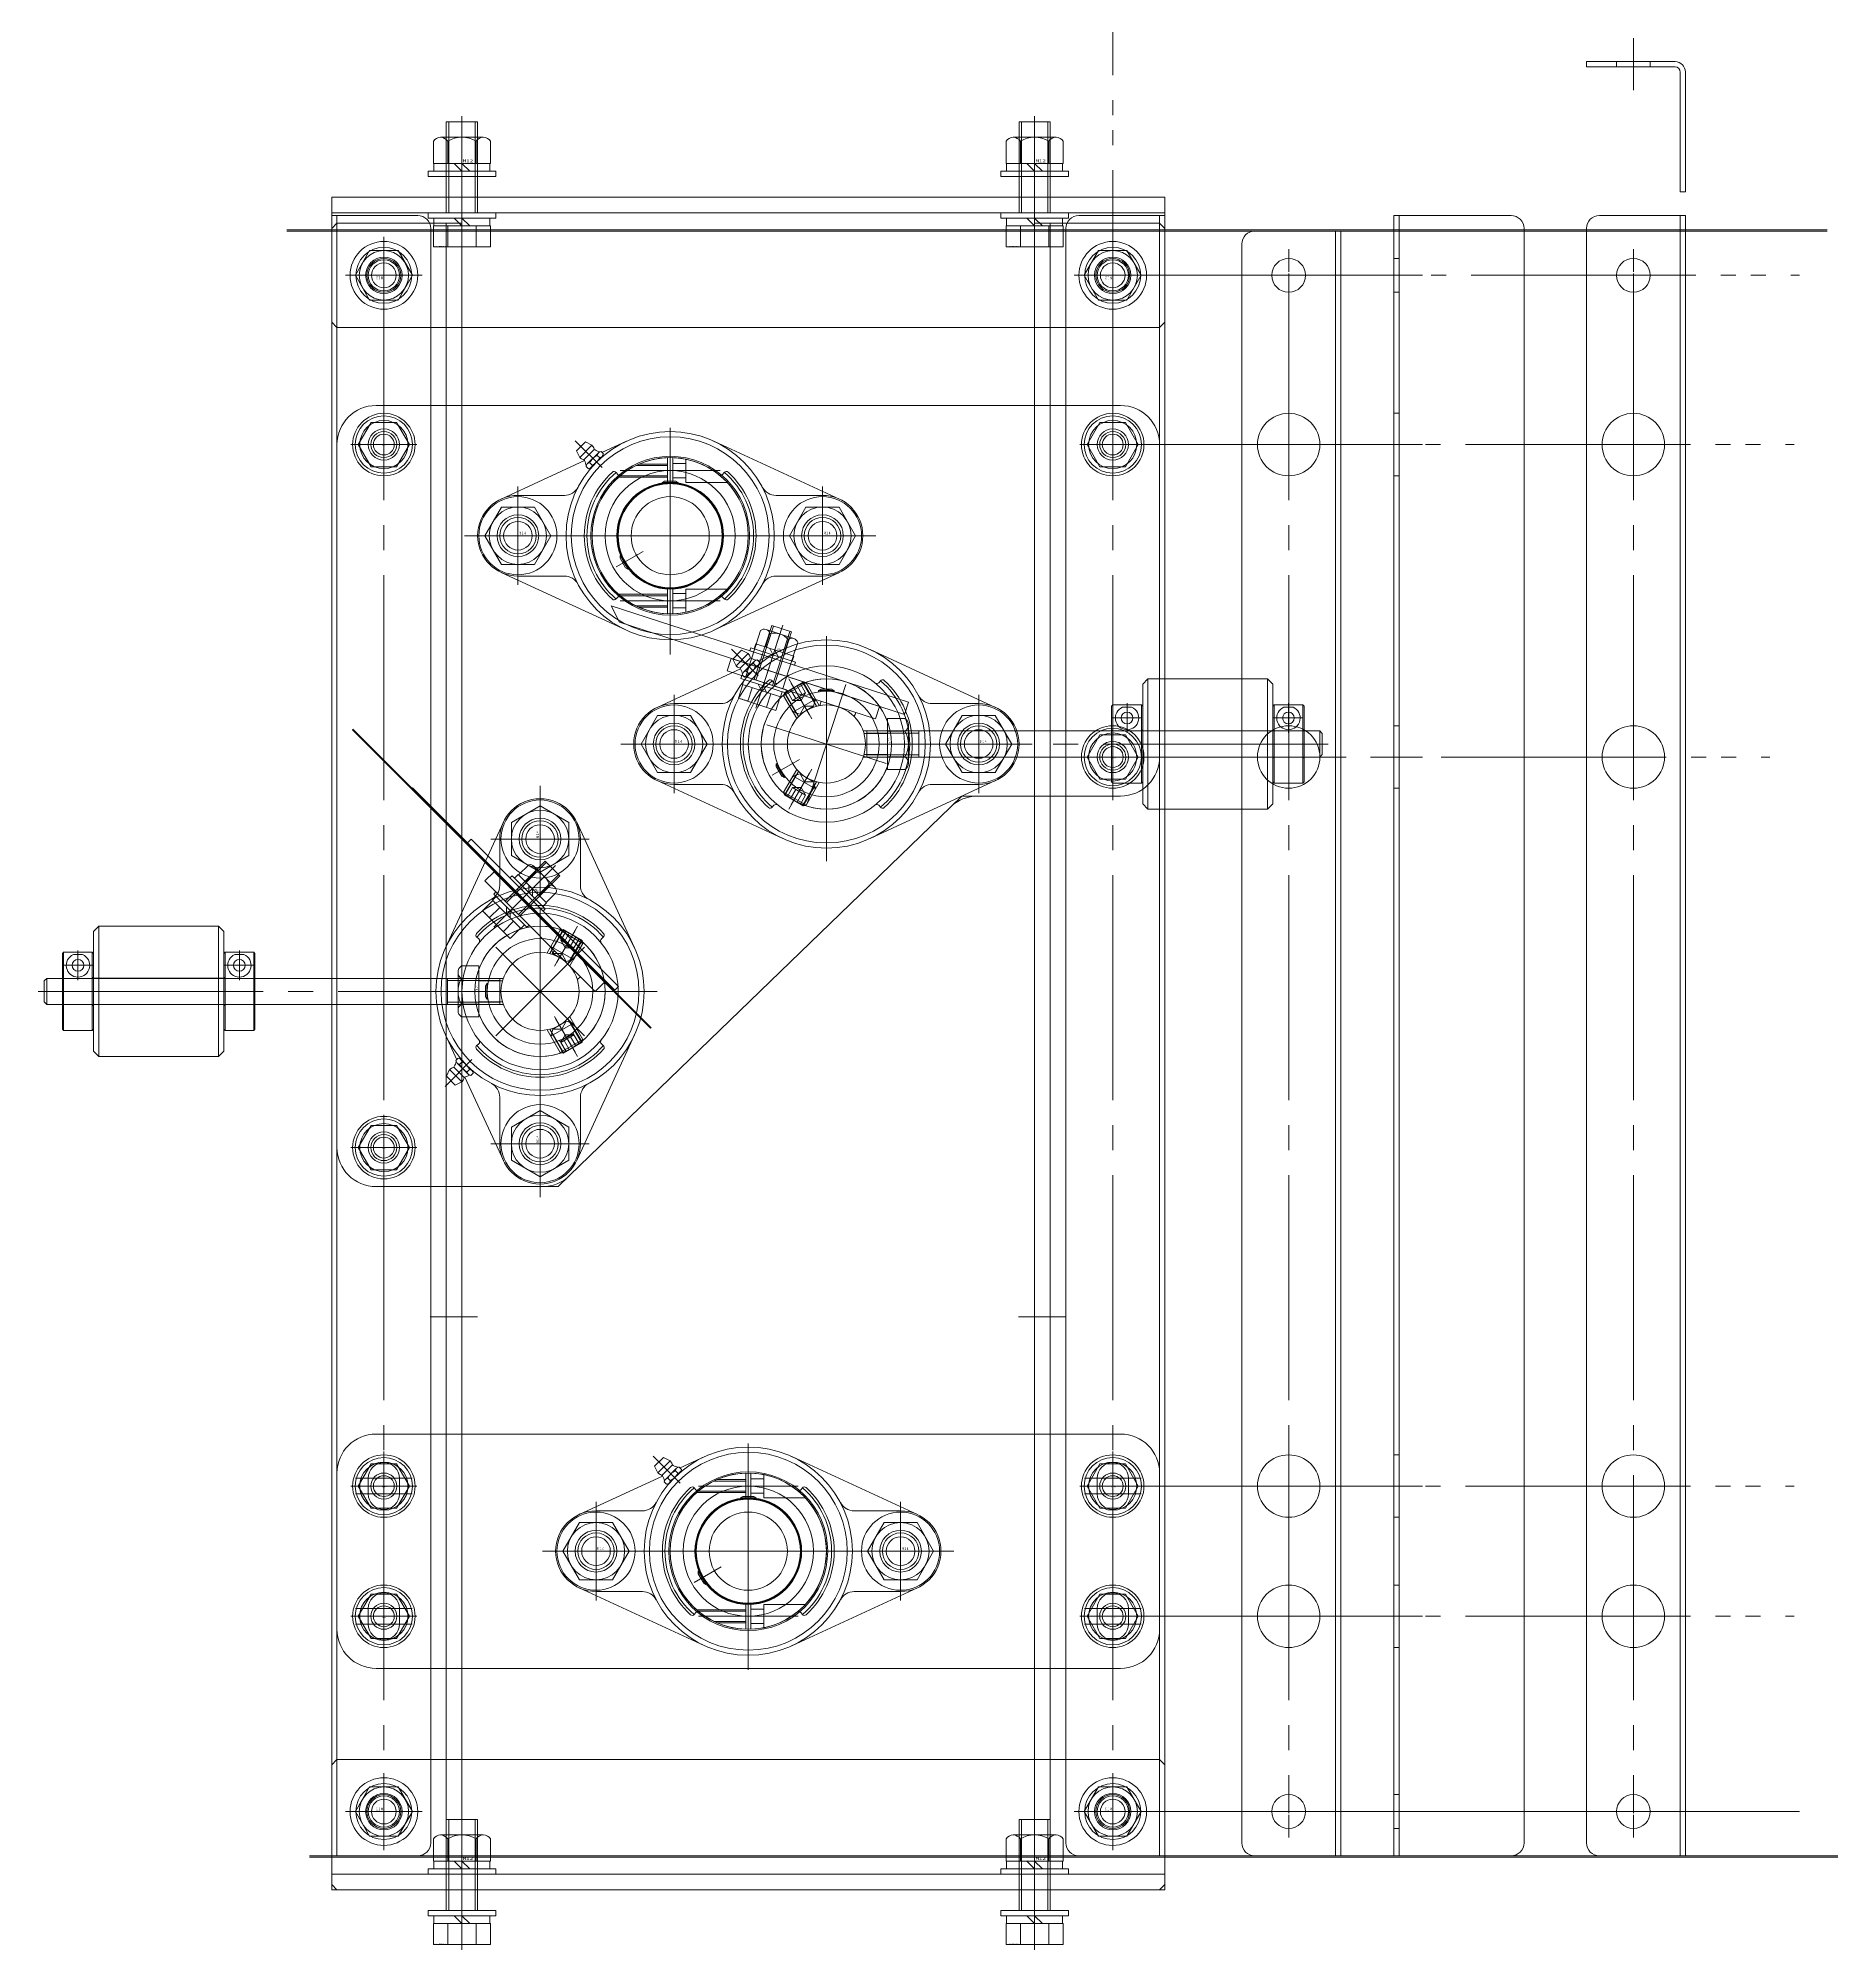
# Model space of a CAD drawing. Units: millimetres at full size. Extents: x -32787 to 32787, y -11878 to 14562.
# Drawn here: x -9708 to -9016, y 11507 to 12241 of the extents above; entities that cross this region are included whole.
import ezdxf
from ezdxf.enums import TextEntityAlignment as Align

# ---------------------------------------------------------------- set-up
doc = ezdxf.new("R2010")
doc.units = ezdxf.units.MM
doc.header["$LTSCALE"] = 9.6
doc.linetypes.add('CHAIN2', pattern=[12, 9, -1, 1, -1])
doc.linetypes.add('DOUBLE_CHAIN2', pattern=[12.8, 9, -1, 0.6, -0.6, 0.6, -1])
for name, color, linetype, lineweight in [('0-2_0', 2, 'Continuous', 9), ('0-3_05_CENTER', 2, 'CHAIN2', 9), ('0-4_04_HIDDEN', 7, 'Continuous', 9), ('0-5_10_DRAFT', 1, 'Continuous', 9), ('0-6_01_NORMAL', 134, 'Continuous', 9), ('0-7_01_外形線', 134, 'Continuous', 9), ('0-8_04_中心線', 4, 'CHAIN2', 9), ('0-9_03_かくれ線', 5, 'Continuous', 9), ('0-A_06_PHANTOM', 2, 'DOUBLE_CHAIN2', 9)]:
    doc.layers.add(name, color=color, linetype=linetype, lineweight=lineweight)
doc.styles.add('ＭＳ ゴシック', font='')
doc.styles.get('ＭＳ ゴシック').set_extended_font_data('MS Gothic')

# ---------------------------------------------------------------- blocks, each defined once
blk = doc.blocks.new('A$C78F27DA7_1_1')
at = {"layer": '0-2_0', "color": 134}
blk.add_line((-50, 6), (270, 6), dxfattribs=at)
blk.add_lwpolyline([(-50, 0), (270, 0), (270, 48), (268, 50), (-48, 50), (-50, 48)], close=True, dxfattribs=at)
for centre in [(-30, 30), (250, 30)]:
    blk.add_circle(centre, 7, dxfattribs=at)
at = {"layer": '0-3_05_CENTER'}
for p, q in [((-30, 18.814), (-30, 41.186)), ((250, 18.814), (250, 41.186)), ((-18.814, 30), (-41.186, 30)), ((238.814, 30), (261.186, 30)), ((0, -5.607), (0, 11.495)), ((220, -5.607), (220, 11.495))]:
    blk.add_line(p, q, dxfattribs=at)
blk = doc.blocks.new('M10Tz_1_1_1')
at = {"layer": '0-3_05_CENTER'}
for p, q in [((0, -8.341), (0, 8.341)), ((8.341, 0), (-8.341, 0))]:
    blk.add_line(p, q, dxfattribs=at)
at = {"layer": '0-4_04_HIDDEN'}
for radius in [5, 4]:
    blk.add_circle((0, 0), radius, dxfattribs=at)
blk = doc.blocks.new('A$C5B1B55C2_1_1')
at = {"layer": '0-3_05_CENTER'}
for p, q in [((-5, 578.814), (-5, 601.186)), ((6.186, 590), (-16.186, 590)), ((12.826, 190), (31.012, 190)), ((-5, -11.186), (-5, 11.186)), ((6.186, 0), (-16.186, 0))]:
    blk.add_line(p, q, dxfattribs=at)
at = {"layer": '0-4_04_HIDDEN'}
blk.add_line((19, -30), (19, 610), dxfattribs=at)
blk.add_lwpolyline([(-23, -30), (25, -30), (25, 610), (-23, 610), (-25, 608), (-25, -28)], close=True, dxfattribs=at)
for centre in [(-5, 590), (-5, 0)]:
    blk.add_circle(centre, 7, dxfattribs=at)
for p in [(-5, 525), (-5, 255), (-5, 125), (-5, 75)]:
    blk.add_blockref('M10Tz_1_1_1', p, dxfattribs=at)
blk = doc.blocks.new('A$C4744721D_1_1')
at = {"layer": '0-3_05_CENTER'}
for p, q in [((5, 578.814), (5, 601.186)), ((-6.186, 590), (16.186, 590)), ((-31.174, 190), (-12.988, 190)), ((5, -11.186), (5, 11.186)), ((-6.186, 0), (16.186, 0))]:
    blk.add_line(p, q, dxfattribs=at)
at = {"layer": '0-4_04_HIDDEN'}
blk.add_line((-19, -30), (-19, 610), dxfattribs=at)
blk.add_lwpolyline([(23, -30), (-25, -30), (-25, 610), (23, 610), (25, 608), (25, -28)], close=True, dxfattribs=at)
for centre in [(5, 590), (5, 0)]:
    blk.add_circle(centre, 7, dxfattribs=at)
at = {"layer": '0-4_04_HIDDEN', "xscale": -1}
for p in [(5, 525), (5, 405), (5, 125), (5, 75)]:
    blk.add_blockref('M10Tz_1_1_1', p, dxfattribs=at)
blk = doc.blocks.new('12b_1_1_1')
at = {"layer": '0-2_0', "color": 134, "linetype": 'CHAIN2'}
for p, q in [((0, -14.766), (0, 14.766)), ((14.766, 0), (-14.766, 0))]:
    blk.add_line(p, q, dxfattribs=at)
at = {"layer": '0-2_0', "color": 134}
for p, q in [((5.475, 9.483), (-5.475, 9.483)), ((-5.475, -9.483), (5.475, -9.483))]:
    blk.add_line(p, q, dxfattribs=at)
for points in [[(-5.475, 9.483), (-10.95, 0), (-5.475, -9.483)], [(5.475, -9.483), (10.95, 0), (5.475, 9.483)]]:
    blk.add_lwpolyline(points, dxfattribs=at)
for radius in [13, 10.75, 9.483, 6, 4.75]:
    blk.add_circle((0, 0), radius, dxfattribs=at)
at = {"layer": '0-5_10_DRAFT', "style": 'ＭＳ ゴシック', "width": 0.6}
blk.add_text('Ｍ１２', height=1.1, dxfattribs=at).set_placement((0.31, 0.093), align=Align.BOTTOM_LEFT)
blk = doc.blocks.new('M12Nza_1_1_1')
at = {"layer": '0-2_0', "color": 134}
for p, q in [((-8.213, 15), (8.212, 15)), ((-10.95, 5), (-10.95, 13.533)), ((-5.475, 5), (-5.475, 13.533)), ((5.475, 5), (5.475, 13.533)), ((10.95, 13.533), (10.95, 5)), ((10.95, 5), (-10.95, 5)), ((-10.75, 2), (-10.75, 5)), ((0, 2), (-3, 5)), ((0, 5), (3, 2)), ((10.75, 5), (10.75, 2))]:
    blk.add_line(p, q, dxfattribs=at)
at = {"layer": '0-2_0', "color": 134, "linetype": 'CHAIN2'}
blk.add_line((0, 0), (0, 15), dxfattribs=at)
at = {"layer": '0-2_0', "color": 134}
blk.add_lwpolyline([(-13, 2), (13, 2), (13, 0), (-13, 0)], close=True, dxfattribs=at)
for centre, radius, start, end in [((-8.213, 11.712), 3.288, 33.626, 146.374), ((0, 4.05), 10.95, 60, 120), ((8.212, 11.712), 3.288, 33.626, 146.374)]:
    blk.add_arc(centre, radius, start, end, dxfattribs=at)
at = {"layer": '0-5_10_DRAFT', "style": 'ＭＳ ゴシック', "width": 1.8}
blk.add_text('M12', height=1.1, dxfattribs=at).set_placement((0.31, 5.093), align=Align.BOTTOM_LEFT)
blk = doc.blocks.new('A$C15646C67_1_1_1')
at = {"layer": '0-2_0', "color": 134, "linetype": 'CHAIN2'}
blk.add_line((0, -37.067), (0, 15.081), dxfattribs=at)
at = {"layer": '0-2_0', "color": 134}
for p, q in [((-10.97, 13), (10.97, 13)), ((-10.97, 5), (-10.97, 13)), ((-5.485, 5), (-5.485, 13)), ((5.485, 5), (5.485, 13)), ((10.97, 5), (10.97, 13)), ((-13, 2), (13, 2)), ((-13, 2), (-13, 0)), ((-13, 0), (13, 0)), ((-10.97, 5), (10.97, 5)), ((-10.75, 5), (-10.75, 2)), ((-6, -35), (-6, 0)), ((-5.053, -35), (-5.053, 0)), ((0, 2), (-3, 5)), ((0, 5), (3, 2)), ((5.053, -35), (5.053, 0)), ((6, -35), (6, 0)), ((10.75, 2), (10.75, 5)), ((13, 0), (13, 2)), ((-6, -35), (6, -35))]:
    blk.add_line(p, q, dxfattribs=at)
at = {"layer": '0-5_10_DRAFT', "style": 'ＭＳ ゴシック', "width": 1.8}
blk.add_text('BT-M12x40L,SW,PW', height=0.2199, dxfattribs=at).set_placement((6.26, 12.658), align=Align.BOTTOM_LEFT)
blk = doc.blocks.new('MUCAFL206a_1_1')
at = {"layer": '0-2_0', "linetype": 'CHAIN2'}
for p, q in [((0, -45), (0, 45)), ((-26.163, 26.163), (-36.487, 36.487)), ((-58.5, -13), (-58.5, 13)), ((58.5, -13), (58.5, 13)), ((-79, 0), (79, 0)), ((-20.785, -12), (-10.392, -6))]:
    blk.add_line(p, q, dxfattribs=at)
at = {"layer": '0-2_0'}
for p, q in [((-35.992, 32.598), (-32.598, 35.992)), ((-34.719, 30.052), (-35.992, 32.598)), ((-34.719, 30.052), (-30.052, 34.719)), ((-29.171, 33.13), (-33.13, 29.171)), ((-30.052, 34.719), (-32.598, 35.992)), ((-31.842, 27.555), (-27.555, 31.842)), ((-26.141, 30.428), (-30.428, 26.141)), ((-28.008, 30.865), (-27.117, 29.975)), ((-26.579, 32.294), (-25.688, 31.404)), ((-26.234, 31.95), (-16.752, 36.323)), ((64.991, 14.075), (16.752, 36.323)), ((-64.991, 14.075), (-32.94, 28.857)), ((-31.404, 25.688), (-32.294, 26.579)), ((-30.865, 28.008), (-29.975, 27.117)), ((-20.14, 23.546), (-20.79, 24.306)), ((20.14, 23.546), (20.79, 24.306)), ((-58.5, 15.5), (-40.666, 15.5)), ((-3, 20.027), (-3, 20.5)), ((-2.45, 20.101), (-2.45, 20.818)), ((2.134, 21), (-2.134, 21)), ((3, 20.5), (2.134, 21)), ((2.45, 20.101), (2.45, 20.818)), ((3, 20.027), (3, 20.5)), ((58.5, 15.5), (40.666, 15.5)), ((-64.991, -14.075), (-16.752, -36.323)), ((-18.843, -7.415), (-19.254, -7.652)), ((-19.254, -7.652), (-19.254, -8.652)), ((-19.254, -7.652), (-16.254, -12.848)), ((-18.633, -7.929), (-19.254, -8.287)), ((-19.254, -8.652), (-17.12, -12.348)), ((-16.254, -12.848), (-17.12, -12.348)), ((-16.183, -12.172), (-16.804, -12.531)), ((-15.843, -12.611), (-16.254, -12.848)), ((64.991, -14.075), (16.752, -36.323)), ((-58.5, -15.5), (-40.666, -15.5)), ((58.5, -15.5), (40.666, -15.5)), ((-20.14, -23.546), (-20.79, -24.306)), ((20.14, -23.546), (20.79, -24.306))]:
    blk.add_line(p, q, dxfattribs=at)
blk.add_lwpolyline([(3, 20.5), (-3, 20.5), (-2.134, 21)], dxfattribs=at)
for centre, radius in [((0, 0), 40), ((0, 0), 38), ((0, 0), 30), ((0, 0), 20.25), ((0, 0), 15), ((-58.5, 0), 8), ((58.5, 0), 8)]:
    blk.add_circle(centre, radius, dxfattribs=at)
for centre, radius, start, end in [((-32.385, 32.385), 3.3, 225, 252.05326), ((-33.243, 33.243), 1.587, 114.55499, 155.44501), ((-25.669, 25.669), 5.698, 114.22909, 155.77091), ((-32.385, 32.385), 3.3, 17.94674, 45), ((-32.313, 32.313), 5.698, 294.22909, 335.77091), ((-28.485, 33.649), 0.8, 197.94674, 240.21567), ((-25.902, 38.162), 6, 240.21567, 260.68018), ((-26.45, 30.736), 1.563, 94.73979, 175.26021), ((-27.246, 31.533), 1.563, 274.73979, 355.26021), ((-33.649, 28.485), 0.8, 29.78433, 72.05326), ((0, 0), 33, 132.33239, 227.66761), ((-38.162, 25.902), 6, 9.31982, 29.78433), ((-30.736, 26.45), 1.563, 94.73979, 175.26021), ((0, 0), 32, 130.5416, 229.4584), ((-31.533, 27.246), 1.563, 274.73979, 355.26021), ((-21.55, 23.656), 1, 40.5416, 132.33239), ((-19.38, 24.196), 1, 220.5416, 308.69303), ((19.38, 24.196), 1, 231.30697, 319.4584), ((21.55, 23.656), 1, 47.66761, 139.4584), ((0, 0), 32, 310.5416, 49.4584), ((0, 0), 33, 312.33239, 47.66761), ((-58.5, 0), 15.5, 90, 270), ((-40.666, 21.5), 6, 270, 332.13491), ((40.666, 21.5), 6, 207.86509, 270), ((58.5, 0), 15.5, 270, 90), ((-40.666, -21.5), 6, 27.86509, 90), ((40.666, -21.5), 6, 90, 152.13491), ((-21.55, -23.656), 1, 227.66761, 319.4584), ((-19.38, -24.196), 1, 51.30697, 139.4584), ((19.38, -24.196), 1, 40.5416, 128.69303), ((21.55, -23.656), 1, 220.5416, 312.33239)]:
    blk.add_arc(centre, radius, start, end, dxfattribs=at)
blk = doc.blocks.new('A$C6FDC4AF3_1_1_1')
at = {"layer": '0-3_05_CENTER'}
for p, q in [((0, -45.599), (0, 45.599)), ((45.599, 0), (-45.599, 0))]:
    blk.add_line(p, q, dxfattribs=at)
at = {"layer": '0-4_04_HIDDEN'}
for radius in [40, 30.5, 20.5]:
    blk.add_circle((0, 0), radius, dxfattribs=at)
blk = doc.blocks.new('A$C6A332CFA_1_1_1')
at = {"layer": '0-4_04_HIDDEN'}
for radius in [30, 20]:
    blk.add_circle((0, 0), radius, dxfattribs=at)
at = {"layer": '0-5_10_DRAFT'}
for p, q in [((0, -34.464), (0, 34.464)), ((34.464, 0), (-34.464, 0))]:
    blk.add_line(p, q, dxfattribs=at)
at = {"layer": '0-6_01_NORMAL'}
blk.add_circle((0, 0), 15, dxfattribs=at)
blk = doc.blocks.new('SCSPJ40-12a_1_1')
at = {"layer": '0-3_05_CENTER'}
for p, q in [((0, 32.302), (0, -32.302)), ((-19.189, 25), (19.189, 25)), ((-32.302, 0), (32.302, 0)), ((-19.189, -25), (19.189, -25))]:
    blk.add_line(p, q, dxfattribs=at)
at = {"layer": '0-4_04_HIDDEN', "color": 2}
for p, q in [((-1, 19.975), (-1, 29.983)), ((1, 19.975), (1, 29.983)), ((6, 20.5), (6, 29.394)), ((-19.843, 22.5), (-1, 22.5)), ((-19.201, 23.05), (-1, 23.05)), ((-13.179, 26.95), (-1, 26.95)), ((-11.99, 27.5), (-1, 27.5)), ((1, 27.75), (6, 27.75)), ((1, 22.25), (6, 22.25)), ((6, 20.5), (21.903, 20.5)), ((-1, -19.975), (-1, -29.983)), ((1, -19.975), (1, -29.983)), ((6, -20.5), (6, -29.394)), ((6, -20.5), (21.903, -20.5)), ((-19.843, -22.5), (-1, -22.5)), ((-19.201, -23.05), (-1, -23.05)), ((-13.179, -26.95), (-1, -26.95)), ((-11.99, -27.5), (-1, -27.5)), ((1, -22.25), (6, -22.25)), ((1, -27.75), (6, -27.75))]:
    blk.add_line(p, q, dxfattribs=at)
for radius, start, end in [(30, 91.91021, 268.08979), (30, 271.91021, 88.08979), (20, 92.86598, 267.13403), (20, 272.86599, 87.13401)]:
    blk.add_arc((0, 0), radius, start, end, dxfattribs=at)
blk = doc.blocks.new('A$C235153E3_1_1')
at = {"layer": '0-4_04_HIDDEN'}
for name in ['A$C6FDC4AF3_1_1_1', 'A$C6A332CFA_1_1_1', 'SCSPJ40-12a_1_1']:
    blk.add_blockref(name, (0, 0), dxfattribs=at)
blk = doc.blocks.new('A$C42DA0E90_1_1')
at = {"layer": '0-2_0', "color": 134}
for p, q in [((283, 5), (-3, 5)), ((-18, -10), (-18, -70)), ((-6, -12), (-6, -18)), ((6, -18), (6, -12)), ((274, -18), (274, -12)), ((286, -12), (286, -18)), ((298, -70), (298, -10)), ((-6, -68), (-6, -62)), ((6, -62), (6, -68)), ((274, -62), (274, -68)), ((286, -68), (286, -62)), ((-3, -85), (283, -85))]:
    blk.add_line(p, q, dxfattribs=at)
for centre, radius in [((140, -40), 25), ((81.5, -40), 8), ((198.5, -40), 8)]:
    blk.add_circle(centre, radius, dxfattribs=at)
for centre, radius, start, end in [((-3, -10), 15, 90, 180), ((283, -10), 15, 0, 90), ((0, -12), 6, 0, 180), ((280, -12), 6, 0, 180), ((0, -18), 6, 180, 0), ((280, -18), 6, 180, 0), ((0, -62), 6, 0, 180), ((280, -62), 6, 0, 180), ((-3, -70), 15, 180, 270), ((0, -68), 6, 180, 0), ((280, -68), 6, 180, 0), ((283, -70), 15, 270, 0)]:
    blk.add_arc(centre, radius, start, end, dxfattribs=at)
at = {"layer": '0-3_05_CENTER'}
for p, q in [((0, -28.227), (0, -1.773)), ((280, -28.227), (280, -1.773)), ((10.902, -12), (-10.902, -12)), ((140, -72.045), (140, -7.955)), ((269.098, -12), (290.902, -12)), ((10.902, -15), (-10.902, -15)), ((10.902, -18), (-10.902, -18)), ((269.098, -15), (290.902, -15)), ((269.098, -18), (290.902, -18)), ((81.5, -52.341), (81.5, -27.659)), ((198.5, -52.341), (198.5, -27.659)), ((93.841, -40), (69.159, -40)), ((172.045, -40), (107.955, -40)), ((210.841, -40), (186.159, -40)), ((0, -51.773), (0, -78.227)), ((280, -51.773), (280, -78.227)), ((10.902, -62), (-10.902, -62)), ((10.902, -65), (-10.902, -65)), ((269.098, -62), (290.902, -62)), ((269.098, -65), (290.902, -65)), ((10.902, -68), (-10.902, -68)), ((269.098, -68), (290.902, -68))]:
    blk.add_line(p, q, dxfattribs=at)
blk = doc.blocks.new('A$C491655AE_1_1_1')
at = {"layer": '0-2_0', "color": 134, "linetype": 'CHAIN2'}
for p, q in [((0, -12.636), (0, 12.636)), ((-12.636, 0), (12.636, 0))]:
    blk.add_line(p, q, dxfattribs=at)
at = {"layer": '0-2_0', "color": 134}
blk.add_lwpolyline([(4.908, -8.5), (-4.908, -8.5), (-9.815, 0), (-4.908, 8.5), (4.908, 8.5), (9.815, 0)], close=True, dxfattribs=at)
for radius in [11, 9.25]:
    blk.add_circle((0, 0), radius, dxfattribs=at)
at = {"layer": '0-5_10_DRAFT', "style": 'ＭＳ ゴシック', "width": 1.9}
blk.add_text('BT-M10', height=0.2199, dxfattribs=at).set_placement((-0.704, -0.537), align=Align.BOTTOM_LEFT)
blk = doc.blocks.new('M14Nv_1_1_1')
at = {"layer": '0-2_0', "color": 134, "linetype": 'CHAIN2'}
for p, q in [((0, -18.89), (0, 18.89)), ((18.89, 0), (-18.89, 0))]:
    blk.add_line(p, q, dxfattribs=at)
at = {"layer": '0-2_0', "color": 134}
for p, q in [((-6.35, 10.999), (-12.7, 0)), ((6.35, 10.999), (-6.35, 10.999)), ((12.7, 0), (6.35, 10.999)), ((-12.7, 0), (-6.35, -10.999)), ((6.35, -10.999), (12.7, 0)), ((-6.35, -10.999), (6.35, -10.999))]:
    blk.add_line(p, q, dxfattribs=at)
for radius in [15, 10.999, 7, 5.5]:
    blk.add_circle((0, 0), radius, dxfattribs=at)
at = {"layer": '0-5_10_DRAFT', "style": 'ＭＳ ゴシック', "width": 0.6}
blk.add_text('Ｍ１４', height=1.1, dxfattribs=at).set_placement((0.387, 0.104), align=Align.BOTTOM_LEFT)
blk = doc.blocks.new('A$C3D660C7D_1_1')
at = {"layer": '0-2_0'}
for name, p in [('A$C42DA0E90_1_1', (-280, 65)), ('MUCAFL206a_1_1', (-139.999, 25)), ('A$C491655AE_1_1_1', (-280, 50)), ('A$C491655AE_1_1_1', (0, 50)), ('M14Nv_1_1_1', (-198.499, 25)), ('M14Nv_1_1_1', (-81.499, 25)), ('A$C491655AE_1_1_1', (-280, 0)), ('A$C491655AE_1_1_1', (0, 0))]:
    blk.add_blockref(name, p, dxfattribs=at)
at = {"layer": '0-4_04_HIDDEN'}
blk.add_blockref('A$C235153E3_1_1', (-139.999, 25), dxfattribs=at)
blk = doc.blocks.new('A$C65094F12_1_1_1')
at = {"layer": '0-3_05_CENTER'}
blk.add_line((4.584, 30), (-2.668, 30), dxfattribs=at)
at = {"layer": '0-4_04_HIDDEN'}
blk.add_lwpolyline([(0, 60), (2, 60), (2, -20), (0, -20)], close=True, dxfattribs=at)
blk = doc.blocks.new('A$C49C069C0_1_1_1')
at = {"layer": '0-4_04_HIDDEN'}
blk.add_lwpolyline([(0, -40), (0.3, -40), (0.3, 122), (0, 122)], close=True, dxfattribs=at)
at = {"layer": '0-5_10_DRAFT'}
for p, q in [((0, 32.5), (0.3, 32.5)), ((0.3, 30), (0, 30)), ((0, 27.5), (0.3, 27.5))]:
    blk.add_line(p, q, dxfattribs=at)
blk = doc.blocks.new('A$C50BC7FF8_1_1')
at = {"layer": '0-4_04_HIDDEN'}
blk.add_lwpolyline([(0, -20), (0.3, -20), (0.3, 90), (0, 90)], close=True, dxfattribs=at)
at = {"layer": '0-5_10_DRAFT'}
for p, q in [((0, 32.5), (0.3, 32.5)), ((0, 30), (0.3, 30)), ((0, 27.5), (0.3, 27.5))]:
    blk.add_line(p, q, dxfattribs=at)
blk = doc.blocks.new('A$C536C65C4_1_1')
at = {"layer": '0-3_05_CENTER'}
for p, q in [((24.073, 30), (10.922, 30)), ((0, -24.073), (0, 24.073)), ((24.073, 0), (-24.073, 0))]:
    blk.add_line(p, q, dxfattribs=at)
at = {"layer": '0-4_04_HIDDEN'}
blk.add_lwpolyline([(15, -15), (20, -15), (20, 45), (15, 45)], close=True, dxfattribs=at)
blk.add_circle((0, 0), 15, dxfattribs=at)
at = {"layer": '0-4_04_HIDDEN', "color": 3}
for start, end in [(90, 103.55517), (256.42792, 270)]:
    blk.add_arc((15, -0.002), 7.036, start, end, dxfattribs=at)
blk = doc.blocks.new('A$C46CB4146_1_1_1')
at = {"layer": '0-4_04_HIDDEN'}
for p, q in [((-7.506, 8.7), (7.506, 8.7)), ((-7.506, 3.2), (-7.506, 8.7)), ((-3.753, 3.2), (-3.753, 8.7)), ((3.753, 3.2), (3.753, 8.7)), ((7.506, 3.2), (7.506, 8.7)), ((-9, 1.2), (9, 1.2)), ((-9, 1.2), (-9, 0)), ((-9, 0), (9, 0)), ((-7.7, 3.2), (-7.7, 1.2)), ((7.7, 3.2), (-7.7, 3.2)), ((-4, -21.8), (-4, 0)), ((-3.323, -21.8), (-3.323, 0)), ((0, 1.2), (-2, 3.2)), ((0, 3.2), (2, 1.2)), ((3.323, -21.8), (3.323, 0)), ((4, -21.8), (4, 0)), ((7.7, 1.2), (7.7, 3.2)), ((9, 0), (9, 1.2)), ((-4, -21.8), (4, -21.8))]:
    blk.add_line(p, q, dxfattribs=at)
at = {"layer": '0-4_04_HIDDEN', "linetype": 'CHAIN2'}
blk.add_line((0, -23.3), (0, 10.2), dxfattribs=at)
at = {"layer": '0-5_10_DRAFT', "style": 'ＭＳ ゴシック', "width": 1.8}
blk.add_text('BT-M8x25L,SW,PW', height=0.2199, dxfattribs=at).set_placement((2.973, 8.358), align=Align.BOTTOM_LEFT)
blk = doc.blocks.new('M8Nza_1_1_1')
at = {"layer": '0-4_04_HIDDEN'}
for p, q in [((-7.5, 8.695), (-7.5, 3.2)), ((5.625, 9.7), (-5.625, 9.7)), ((-3.75, 3.2), (-3.75, 8.695)), ((3.75, 8.695), (3.75, 3.2)), ((7.5, 3.2), (7.5, 8.695)), ((-7.7, 3.2), (7.7, 3.2)), ((-7.7, 3.2), (-7.7, 1.2)), ((0, 1.2), (-2, 3.2)), ((0, 3.2), (2, 1.2)), ((7.7, 3.2), (7.7, 1.2))]:
    blk.add_line(p, q, dxfattribs=at)
at = {"layer": '0-4_04_HIDDEN', "linetype": 'CHAIN2'}
blk.add_line((0, 9.7), (0, 0), dxfattribs=at)
at = {"layer": '0-4_04_HIDDEN'}
blk.add_lwpolyline([(-9, 1.2), (9, 1.2), (9, 0), (-9, 0)], close=True, dxfattribs=at)
for centre, radius, start, end in [((-5.625, 7.448), 2.252, 33.626, 146.374), ((0, 2.2), 7.5, 60, 120), ((5.625, 7.448), 2.252, 33.626, 146.374)]:
    blk.add_arc(centre, radius, start, end, dxfattribs=at)
at = {"layer": '0-5_10_DRAFT', "style": 'ＭＳ ゴシック', "width": 1.75}
blk.add_text('M8', height=0.7331, dxfattribs=at).set_placement((0.868, 3.273), align=Align.BOTTOM_LEFT)
blk = doc.blocks.new('A$C76E05162_1_1')
at = {"layer": '0-4_04_HIDDEN'}
for name, p in [('A$C49C069C0_1_1_1', (20, 0)), ('A$C50BC7FF8_1_1', (20.3, 0)), ('A$C65094F12_1_1_1', (20.6, 0)), ('A$C536C65C4_1_1', (0, 0))]:
    blk.add_blockref(name, p, dxfattribs=at)
for name, p, rotation in [('A$C46CB4146_1_1_1', (15, 30), 90), ('M8Nza_1_1_1', (22.6, 30), 270)]:
    blk.add_blockref(name, p, dxfattribs=dict(at, rotation=rotation))
blk = doc.blocks.new('A$C186E791B_1_1_1')
at = {"layer": '0-3_05_CENTER'}
for p, q in [((24.073, 30), (10.922, 30)), ((0, -24.073), (0, 24.073)), ((24.073, 0), (-24.073, 0))]:
    blk.add_line(p, q, dxfattribs=at)
at = {"layer": '0-4_04_HIDDEN'}
blk.add_lwpolyline([(15, -15), (20, -15), (20, 45), (15, 45)], close=True, dxfattribs=at)
blk.add_circle((0, 0), 15, dxfattribs=at)
at = {"layer": '0-4_04_HIDDEN', "color": 3}
for start, end in [(90, 103.55517), (256.42792, 270)]:
    blk.add_arc((15, -0.002), 7.036, start, end, dxfattribs=at)
blk = doc.blocks.new('A$C3A127D00_1_1_1')
at = {"layer": '0-3_05_CENTER'}
for p, q in [((9.77, 37.5), (-4.881, 37.5)), ((9.77, 22.5), (-4.881, 22.5))]:
    blk.add_line(p, q, dxfattribs=at)
at = {"layer": '0-4_04_HIDDEN'}
blk.add_lwpolyline([(0, -25), (5, -25), (5, 95), (0, 90)], close=True, dxfattribs=at)
at = {"layer": '0-5_10_DRAFT'}
blk.add_line((5, 30), (-0.001, 30), dxfattribs=at)
blk = doc.blocks.new('A$C45A45A3F_1_1')
at = {"layer": '0-4_04_HIDDEN'}
for name, p, rotation in [('A$C3A127D00_1_1_1', (6.209, 19.012), 71.91268), ('A$C46CB4146_1_1_1', (-23.861, 23.573), 161.91268), ('M8Nza_1_1_1', (-20.756, 33.078), 341.91268), ('A$C186E791B_1_1_1', (0, 0), 71.91268)]:
    blk.add_blockref(name, p, dxfattribs=dict(at, rotation=rotation))
blk = doc.blocks.new('M10Nu_1_1_1')
at = {"layer": '0-2_0', "color": 134}
for p, q in [((-7.35, 8), (7.35, 8)), ((-9.8, 0), (-9.8, 6.687)), ((-9.8, 0), (9.8, 0)), ((-4.9, 0), (-4.9, 6.687)), ((4.9, 6.687), (4.9, 0)), ((9.8, 6.687), (9.8, 0))]:
    blk.add_line(p, q, dxfattribs=at)
at = {"layer": '0-2_0', "color": 134, "linetype": 'CHAIN2'}
blk.add_line((0, 8), (0, 0), dxfattribs=at)
at = {"layer": '0-2_0', "color": 134}
for centre, radius, start, end in [((-7.35, 5.058), 2.942, 33.626, 146.374), ((0, -1.8), 9.8, 60, 120), ((7.35, 5.058), 2.942, 33.626, 146.374)]:
    blk.add_arc(centre, radius, start, end, dxfattribs=at)
at = {"layer": '0-5_10_DRAFT', "style": 'ＭＳ ゴシック', "width": 0.6}
blk.add_text('Ｍ１０', height=0.9164, dxfattribs=at).set_placement((0.256, 0.117), align=Align.BOTTOM_LEFT)
blk = doc.blocks.new('A$C20721D5E_1_1_1')
at = {"layer": '0-2_0', "color": 134}
for p, q in [((-174, 5), (-174, -5)), ((-20, -5), (-20, 5)), ((0, 4.188), (-20, 4.188)), ((0, -4.188), (-20, -4.188))]:
    blk.add_line(p, q, dxfattribs=at)
blk.add_lwpolyline([(0, -5), (-174, -5), (-175, -4), (-175, 4), (-174, 5), (0, 5)], close=True, dxfattribs=at)
at = {"layer": '0-3_05_CENTER'}
blk.add_line((-177.274, 0), (2.616, 0), dxfattribs=at)
blk = doc.blocks.new('A$C61520A35_1_1_1')
at = {"layer": '0-2_0', "color": 134}
blk.add_line((-23.5, 8.529), (-23.5, -8.529), dxfattribs=at)
blk.add_circle((0, 0), 15, dxfattribs=at)
blk.add_arc((0, 0), 25, 199.94844, 160.05156, dxfattribs=at)
at = {"layer": '0-3_05_CENTER'}
for p, q in [((0, 29.392), (0, -29.392)), ((5.593, 9.687), (14.437, 25.006)), ((-29.392, 0), (29.392, 0)), ((5.593, -9.687), (14.437, -25.006))]:
    blk.add_line(p, q, dxfattribs=at)
at = {"layer": '0-4_04_HIDDEN'}
for p, q in [((7.917, 23.713), (2.741, 14.747)), ((8.875, 23.372), (3.764, 14.52)), ((15.803, 19.372), (10.693, 10.52)), ((16.578, 18.713), (11.401, 9.747)), ((-23.5, 5), (-14.142, 5)), ((-23.5, 4), (-14.457, 4)), ((-23.5, -4), (-14.457, -4)), ((-23.5, -5), (-14.142, -5)), ((8.875, -23.372), (3.764, -14.52)), ((15.803, -19.372), (10.693, -10.52)), ((16.578, -18.713), (11.401, -9.747)), ((7.917, -23.713), (2.741, -14.747))]:
    blk.add_line(p, q, dxfattribs=at)
blk = doc.blocks.new('SCS10-12a_1_1_1')
at = {"layer": '0-2_0'}
for p, q in [((0, 14.5), (0.5, 15)), ((0.5, 15), (0.5, -15)), ((0.5, 15), (11.5, 15)), ((11.5, 15), (11.5, -15)), ((11.5, 15), (12, 14.5)), ((0, 14.5), (0, -14.5)), ((12, 14.5), (12, -14.5)), ((0.5, 5), (0, 5.5)), ((0.5, 5), (11.5, 5)), ((12, 5.5), (11.5, 5)), ((0, -5.5), (0.5, -5)), ((0.5, -5), (11.5, -5)), ((11.5, -5), (12, -5.5)), ((0, -14.5), (0.5, -15)), ((4.241, -14.142), (7.759, -14.142)), ((12, -14.5), (11.5, -15)), ((0.5, -15), (11.5, -15))]:
    blk.add_line(p, q, dxfattribs=at)
at = {"layer": '0-2_0', "linetype": 'CHAIN2'}
for p, q in [((6, -4.31), (6, -15.69)), ((0.31, -10), (11.69, -10))]:
    blk.add_line(p, q, dxfattribs=at)
at = {"layer": '0-2_0'}
blk.add_circle((6, -10), 2.25, dxfattribs=at)
blk.add_arc((6, -10), 4.5, 293.00444, 246.99556, dxfattribs=at)
at = {"layer": '0-5_10_DRAFT'}
blk.add_line((0, 0), (12, 0), dxfattribs=at)
blk = doc.blocks.new('A$C21C31411_1_1_1')
at = {"layer": '0-2_0', "color": 134}
for p, q in [((-48, 25), (-48, -25)), ((-2, 25), (-2, -25))]:
    blk.add_line(p, q, dxfattribs=at)
blk.add_lwpolyline([(-48, -25), (-2, -25), (0, -23), (0, 23), (-2, 25), (-48, 25), (-50, 23), (-50, -23)], close=True, dxfattribs=at)
at = {"layer": '0-4_04_HIDDEN'}
for p, q in [((-50, 5.1), (0, 5.1)), ((-50, -5.1), (0, -5.1))]:
    blk.add_line(p, q, dxfattribs=at)
at = {"layer": '0-5_10_DRAFT'}
blk.add_line((-50, 0), (0, 0), dxfattribs=at)
blk = doc.blocks.new('MSSU10-12a_1_1_1')
at = {"layer": '0-3_05_CENTER'}
blk.add_line((2, 0), (-12, 0), dxfattribs=at)
at = {"layer": '0-4_04_HIDDEN', "color": 2}
for p, q in [((-10, 4.188), (-9.188, 5)), ((-10, 4.188), (-1.188, 4.188)), ((-6, 2.887), (-10, 2.887)), ((-10, 1.443), (-6, 1.443)), ((-9.188, 5), (-2, 5)), ((-9.188, 5), (-9.188, -5)), ((-6, 2.887), (-6, -2.887)), ((-4.333, 0), (-6, 2.887)), ((-4.333, 0), (-6, -2.887)), ((-2, 5), (-2, -5)), ((0, 3), (-1.732, 0)), ((0, -3), (-1.732, 0)), ((-10, -1.443), (-6, -1.443)), ((-10, -2.887), (-6, -2.887)), ((-10, -4.188), (-9.188, -5)), ((-9.188, -5), (-2, -5)), ((0, -3), (-2, -5))]:
    blk.add_line(p, q, dxfattribs=at)
for points in [[(-10, 4.188), (-10, -4.188), (-1.188, -4.188)], [(0, -3), (0, 3), (-2, 5)]]:
    blk.add_lwpolyline(points, dxfattribs=at)
blk = doc.blocks.new('A$C5CDF3BFA_1_1_1')
at = {"layer": '0-2_0'}
for name, p in [('A$C61520A35_1_1_1', (0, 0)), ('A$C21C31411_1_1_1', (-121.5, 0)), ('A$C20721D5E_1_1_1', (-15.5, 0))]:
    blk.add_blockref(name, p, dxfattribs=at)
for name, p, rotation in [('SCS10-12a_1_1_1', (-171.5, 0), 180), ('M10Nu_1_1_1', (-23.5, 0), 90)]:
    blk.add_blockref(name, p, dxfattribs=dict(at, rotation=rotation))
at = {"layer": '0-2_0', "xscale": -1, "rotation": 180}
blk.add_blockref('SCS10-12a_1_1_1', (-121.5, 0), dxfattribs=at)
at = {"layer": '0-4_04_HIDDEN', "rotation": 240}
blk.add_blockref('MSSU10-12a_1_1_1', (7.5, 12.99), dxfattribs=at)
at = {"layer": '0-4_04_HIDDEN', "xscale": -1, "rotation": 300}
blk.add_blockref('MSSU10-12a_1_1_1', (7.5, -12.99), dxfattribs=at)
blk = doc.blocks.new('A$C782964B4_1_1')
at = {"layer": '0-2_0', "color": 134}
for p, q in [((-3, 15), (283, 15)), ((-18, -270), (-18, 0)), ((298, 0), (298, -120)), ((217.638, -139.221), (71.362, -280.779)), ((283, -135), (228.07, -135)), ((60.93, -285), (-3, -285))]:
    blk.add_line(p, q, dxfattribs=at)
for centre, radius in [((0, 0), 6), ((280, 0), 6), ((110, -35.001), 25), ((51.5, -35.001), 8), ((168.5, -35.001), 8), ((170, -115), 25), ((111.5, -115), 8), ((228.5, -115), 8), ((280, -120), 6), ((60, -151.5), 8), ((60, -210), 25), ((0, -270), 6), ((60, -268.5), 8)]:
    blk.add_circle(centre, radius, dxfattribs=at)
for centre, start, end in [((-3, 0), 90, 180), ((283, 0), 0, 90), ((283, -120), 270, 0), ((228.07, -150), 90, 134.06081), ((-3, -270), 180, 270), ((60.93, -270), 270, 314.06081)]:
    blk.add_arc(centre, 15, start, end, dxfattribs=at)
at = {"layer": '0-3_05_CENTER'}
for p, q in [((0, -10.902), (0, 10.902)), ((280, -10.902), (280, 10.902)), ((10.902, 0), (-10.902, 0)), ((290.902, 0), (269.098, 0)), ((110, -67.045), (110, -2.956)), ((51.5, -47.342), (51.5, -22.659)), ((168.5, -47.342), (168.5, -22.659)), ((63.841, -35.001), (39.159, -35.001)), ((142.045, -35.001), (77.955, -35.001)), ((180.841, -35.001), (156.159, -35.001)), ((170, -147.045), (170, -82.955)), ((111.5, -127.341), (111.5, -102.659)), ((228.5, -127.341), (228.5, -102.659)), ((280, -130.902), (280, -109.098)), ((123.841, -115), (99.159, -115)), ((202.045, -115), (137.955, -115)), ((240.841, -115), (216.159, -115)), ((290.902, -120), (269.098, -120)), ((60, -163.841), (60, -139.159)), ((47.659, -151.5), (72.341, -151.5)), ((60, -242.045), (60, -177.955)), ((92.045, -210), (27.955, -210)), ((60, -280.841), (60, -256.159)), ((0, -280.902), (0, -259.098)), ((10.902, -270), (-10.902, -270)), ((47.659, -268.5), (72.341, -268.5))]:
    blk.add_line(p, q, dxfattribs=at)
at = {"layer": '0-5_10_DRAFT'}
for points in [[(228.07, -135), (222, -135), (217.638, -139.221)], [(71.362, -280.779), (67, -285), (60.93, -285)]]:
    blk.add_lwpolyline(points, dxfattribs=at)
blk = doc.blocks.new('A$C7C3641D0_1')
at = {"layer": '0-2_0'}
for name, p in [('A$C782964B4_1_1', (0, 0)), ('A$C491655AE_1_1_1', (0, 0)), ('MUCAFL206a_1_1', (110, -35.001)), ('A$C491655AE_1_1_1', (280, 0)), ('M14Nv_1_1_1', (51.5, -35.001)), ('M14Nv_1_1_1', (168.5, -35.001)), ('MUCAFL206a_1_1', (170, -115)), ('M14Nv_1_1_1', (111.5, -115)), ('M14Nv_1_1_1', (228.5, -115)), ('A$C491655AE_1_1_1', (280, -120)), ('A$C5CDF3BFA_1_1_1', (60, -210)), ('A$C491655AE_1_1_1', (0, -270))]:
    blk.add_blockref(name, p, dxfattribs=at)
at = {"layer": '0-2_0', "xscale": -1}
blk.add_blockref('A$C5CDF3BFA_1_1_1', (170, -115), dxfattribs=at)
at = {"layer": '0-2_0', "rotation": 90}
for name, p in [('MUCAFL206a_1_1', (60, -210)), ('M14Nv_1_1_1', (60, -151.5)), ('M14Nv_1_1_1', (60, -268.5))]:
    blk.add_blockref(name, p, dxfattribs=at)
at = {"layer": '0-4_04_HIDDEN'}
blk.add_blockref('A$C235153E3_1_1', (110, -35.001), dxfattribs=at)
for name, p, rotation in [('A$C45A45A3F_1_1', (170, -115), 0.12318), ('A$C76E05162_1_1', (60, -210), 44.97296)]:
    blk.add_blockref(name, p, dxfattribs=dict(at, rotation=rotation))
blk = doc.blocks.new('A$C76B80905_1_1')
at = {"layer": '0-2_0', "color": 134}
for p, q in [((-50, 602), (-50, 471.5)), ((270, 602), (270, 48)), ((0, 580), (0, 600)), ((0, 570), (0, 600)), ((220, 580), (220, 600)), ((220, 570), (220, 600)), ((220, 420), (220, 175)), ((0, 175), (0, 290)), ((-50, 197.445), (-50, 48)), ((0, 50), (0, 86)), ((220, 50), (220, 86))]:
    blk.add_line(p, q, dxfattribs=at)
at = {"layer": '0-2_0', "rotation": 180}
for name, p in [('A$C15646C67_1_1_1', (0, 644)), ('A$C15646C67_1_1_1', (220, 644)), ('12b_1_1_1', (-30, 620)), ('12b_1_1_1', (250, 620)), ('A$C15646C67_1_1_1', (0, -8)), ('A$C15646C67_1_1_1', (220, -8))]:
    blk.add_blockref(name, p, dxfattribs=at)
at = {"layer": '0-2_0'}
for name, p in [('M12Nza_1_1_1', (0, 658)), ('M12Nza_1_1_1', (220, 658)), ('A$C7C3641D0_1', (-30, 555)), ('A$C3D660C7D_1_1', (249.999, 105)), ('A$C78F27DA7_1_1', (0, 0)), ('M12Nza_1_1_1', (0, 6)), ('M12Nza_1_1_1', (220, 6))]:
    blk.add_blockref(name, p, dxfattribs=at)
at = {"layer": '0-2_0', "xscale": -1, "rotation": 180}
blk.add_blockref('A$C78F27DA7_1_1', (0, 650), dxfattribs=at)
at = {"layer": '0-2_0', "xscale": -1}
for p in [(-30, 30), (250, 30)]:
    blk.add_blockref('12b_1_1_1', p, dxfattribs=at)
at = {"layer": '0-4_04_HIDDEN'}
for name, p in [('A$C5B1B55C2_1_1', (-25, 30)), ('A$C4744721D_1_1', (245, 30))]:
    blk.add_blockref(name, p, dxfattribs=at)
blk = doc.blocks.new('U5341')
at = {"layer": '0-8_04_中心線'}
for p, q in [((0, 1.3), (0, 10)), ((-10, 0), (-1.3, 0)), ((1.3, 0), (10, 0)), ((0, -10), (0, -1.3))]:
    blk.add_line(p, q, dxfattribs=at)
at = {"layer": '0-8_04_中心線', "linetype": 'Continuous'}
for p, q in [((-0.65, 0), (0.65, 0)), ((0, -0.65), (0, 0.65))]:
    blk.add_line(p, q, dxfattribs=at)
blk = doc.blocks.new('U5342')
at = {"layer": '0-8_04_中心線'}
for p, q in [((0, 1.3), (0, 10)), ((-10, 0), (-1.3, 0)), ((1.3, 0), (10, 0)), ((0, -10), (0, -1.3))]:
    blk.add_line(p, q, dxfattribs=at)
at = {"layer": '0-8_04_中心線', "linetype": 'Continuous'}
for p, q in [((-0.65, 0), (0.65, 0)), ((0, -0.65), (0, 0.65))]:
    blk.add_line(p, q, dxfattribs=at)
blk = doc.blocks.new('U5343')
at = {"layer": '0-8_04_中心線'}
for p, q in [((0, 1.3), (0, 10)), ((-10, 0), (-1.3, 0)), ((1.3, 0), (10, 0)), ((0, -10), (0, -1.3))]:
    blk.add_line(p, q, dxfattribs=at)
at = {"layer": '0-8_04_中心線', "linetype": 'Continuous'}
for p, q in [((-0.65, 0), (0.65, 0)), ((0, -0.65), (0, 0.65))]:
    blk.add_line(p, q, dxfattribs=at)
blk = doc.blocks.new('U5344')
at = {"layer": '0-8_04_中心線'}
for p, q in [((0, 1.3), (0, 10)), ((-10, 0), (-1.3, 0)), ((1.3, 0), (10, 0)), ((0, -10), (0, -1.3))]:
    blk.add_line(p, q, dxfattribs=at)
at = {"layer": '0-8_04_中心線', "linetype": 'Continuous'}
for p, q in [((-0.65, 0), (0.65, 0)), ((0, -0.65), (0, 0.65))]:
    blk.add_line(p, q, dxfattribs=at)
blk = doc.blocks.new('U5347')
at = {"layer": '0-8_04_中心線'}
for p, q in [((0, 1.3), (0, 10)), ((-10, 0), (-1.3, 0)), ((1.3, 0), (10, 0)), ((0, -10), (0, -1.3))]:
    blk.add_line(p, q, dxfattribs=at)
at = {"layer": '0-8_04_中心線', "linetype": 'Continuous'}
for p, q in [((-0.65, 0), (0.65, 0)), ((0, -0.65), (0, 0.65))]:
    blk.add_line(p, q, dxfattribs=at)
blk = doc.blocks.new('U5348')
at = {"layer": '0-8_04_中心線'}
for p, q in [((0, 1.3), (0, 10)), ((-10, 0), (-1.3, 0)), ((1.3, 0), (10, 0)), ((0, -10), (0, -1.3))]:
    blk.add_line(p, q, dxfattribs=at)
at = {"layer": '0-8_04_中心線', "linetype": 'Continuous'}
for p, q in [((-0.65, 0), (0.65, 0)), ((0, -0.65), (0, 0.65))]:
    blk.add_line(p, q, dxfattribs=at)
blk = doc.blocks.new('U6148')
at = {"layer": '0-8_04_中心線'}
for p, q in [((0, 1.3), (0, 10)), ((-10, 0), (-1.3, 0)), ((1.3, 0), (10, 0)), ((0, -10), (0, -1.3))]:
    blk.add_line(p, q, dxfattribs=at)
at = {"layer": '0-8_04_中心線', "linetype": 'Continuous'}
for p, q in [((-0.65, 0), (0.65, 0)), ((0, -0.65), (0, 0.65))]:
    blk.add_line(p, q, dxfattribs=at)
blk = doc.blocks.new('U6149')
at = {"layer": '0-8_04_中心線'}
for p, q in [((0, 1.3), (0, 10)), ((-10, 0), (-1.3, 0)), ((1.3, 0), (10, 0)), ((0, -10), (0, -1.3))]:
    blk.add_line(p, q, dxfattribs=at)
at = {"layer": '0-8_04_中心線', "linetype": 'Continuous'}
for p, q in [((-0.65, 0), (0.65, 0)), ((0, -0.65), (0, 0.65))]:
    blk.add_line(p, q, dxfattribs=at)
blk = doc.blocks.new('U6150')
at = {"layer": '0-8_04_中心線'}
for p, q in [((0, 2.4), (0, 15.5)), ((-15.5, 0), (-2.4, 0)), ((2.4, 0), (15.5, 0)), ((0, -15.5), (0, -2.4))]:
    blk.add_line(p, q, dxfattribs=at)
at = {"layer": '0-8_04_中心線', "linetype": 'Continuous'}
for p, q in [((-1.2, 0), (1.2, 0)), ((0, -1.2), (0, 1.2))]:
    blk.add_line(p, q, dxfattribs=at)
blk = doc.blocks.new('U6145')
at = {"layer": '0-8_04_中心線'}
for p, q in [((0, 2.4), (0, 15.5)), ((-15.5, 0), (-2.4, 0)), ((2.4, 0), (15.5, 0)), ((0, -15.5), (0, -2.4))]:
    blk.add_line(p, q, dxfattribs=at)
at = {"layer": '0-8_04_中心線', "linetype": 'Continuous'}
for p, q in [((-1.2, 0), (1.2, 0)), ((0, -1.2), (0, 1.2))]:
    blk.add_line(p, q, dxfattribs=at)
blk = doc.blocks.new('U6146')
at = {"layer": '0-8_04_中心線'}
for p, q in [((0, 2.4), (0, 15.5)), ((-15.5, 0), (-2.4, 0)), ((2.4, 0), (15.5, 0)), ((0, -15.5), (0, -2.4))]:
    blk.add_line(p, q, dxfattribs=at)
at = {"layer": '0-8_04_中心線', "linetype": 'Continuous'}
for p, q in [((-1.2, 0), (1.2, 0)), ((0, -1.2), (0, 1.2))]:
    blk.add_line(p, q, dxfattribs=at)
blk = doc.blocks.new('U6147')
at = {"layer": '0-8_04_中心線'}
for p, q in [((0, 2.4), (0, 15.5)), ((-15.5, 0), (-2.4, 0)), ((2.4, 0), (15.5, 0)), ((0, -15.5), (0, -2.4))]:
    blk.add_line(p, q, dxfattribs=at)
at = {"layer": '0-8_04_中心線', "linetype": 'Continuous'}
for p, q in [((-1.2, 0), (1.2, 0)), ((0, -1.2), (0, 1.2))]:
    blk.add_line(p, q, dxfattribs=at)

msp = doc.modelspace()

# ---------------------------------------------------------------- linework, layer by layer
at = {"layer": '0-2_0'}
for p, q in [((-9612.25, 12167.799), (-9020.571, 12167.799)), ((-9612.25, 12167.299), (-9020.571, 12167.299)), ((-9603.526, 11543.299), (-9016.439, 11543.299)), ((-9603.526, 11542.799), (-9016.439, 11542.799))]:
    msp.add_line(p, q, dxfattribs=at)
at = {"layer": '0-2_0', "color": 134}
msp.add_line((-9280.193, 11560.299), (-9031.09, 11560.299), dxfattribs=at)
at = {"layer": '0-7_01_外形線'}
for p, q in [((-9112.959, 12232.36), (-9078.959, 12232.36)), ((-9112.959, 12230.36), (-9112.959, 12232.36)), ((-9112.959, 12230.36), (-9078.959, 12230.36)), ((-9076.959, 12228.36), (-9076.959, 12182.36)), ((-9074.959, 12228.36), (-9074.959, 12182.36)), ((-9076.959, 12182.36), (-9074.959, 12182.36)), ((-9592.959, 12173.299), (-9592.959, 11543.299)), ((-9276.959, 12173.299), (-9276.959, 11543.299)), ((-9141.962, 12173.299), (-9186.962, 12173.299)), ((-9184.962, 12173.299), (-9184.962, 11543.299)), ((-9076.959, 12173.299), (-9076.959, 11543.299)), ((-9556.959, 12168.299), (-9556.959, 11548.299)), ((-9312.959, 12168.299), (-9312.959, 11548.299)), ((-9209.37, 12167.299), (-9209.37, 11543.299)), ((-9136.962, 11548.299), (-9136.962, 12168.299)), ((-9112.959, 12168.299), (-9112.959, 11548.299)), ((-9245.37, 12162.299), (-9245.37, 11548.299))]:
    msp.add_line(p, q, dxfattribs=at)
for points in [[(-9561.959, 11543.299), (-9594.959, 11543.299), (-9594.959, 12173.299), (-9561.959, 12173.299)], [(-9307.959, 11543.299), (-9274.959, 11543.299), (-9274.959, 12173.299), (-9307.959, 12173.299)], [(-9186.962, 12173.299), (-9186.962, 11543.299), (-9141.962, 11543.299)], [(-9107.959, 11543.299), (-9074.959, 11543.299), (-9074.959, 12173.299), (-9107.959, 12173.299)], [(-9240.37, 11543.299), (-9207.37, 11543.299), (-9207.37, 12167.299), (-9240.37, 12167.299)]]:
    msp.add_lwpolyline(points, dxfattribs=at)
for centre, radius in [((-9227.37, 12150.299), 6.5), ((-9094.959, 12150.299), 6.5), ((-9574.959, 12085.299), 12), ((-9294.959, 12085.299), 12), ((-9227.37, 12085.299), 12), ((-9094.959, 12085.299), 12), ((-9294.959, 11965.299), 12), ((-9227.37, 11965.299), 12), ((-9094.959, 11965.299), 12), ((-9574.959, 11815.299), 12), ((-9574.959, 11685.299), 12), ((-9294.959, 11685.299), 12), ((-9227.37, 11685.299), 12), ((-9094.959, 11685.299), 12), ((-9574.959, 11635.299), 12), ((-9294.959, 11635.299), 12), ((-9227.37, 11635.299), 12), ((-9094.959, 11635.299), 12), ((-9227.37, 11560.299), 6.5), ((-9094.959, 11560.299), 6.5)]:
    msp.add_circle(centre, radius, dxfattribs=at)
for centre, radius, start, end in [((-9078.959, 12228.36), 4, 0, 90), ((-9078.959, 12228.36), 2, 0, 90), ((-9561.959, 12168.299), 5, 0, 90), ((-9307.959, 12168.299), 5, 90, 180), ((-9141.962, 12168.299), 5, 0, 90), ((-9107.959, 12168.299), 5, 90, 180), ((-9240.37, 12162.299), 5, 90, 180), ((-9561.959, 11548.299), 5, 270, 0), ((-9307.959, 11548.299), 5, 180, 270), ((-9240.37, 11548.299), 5, 180, 270), ((-9141.962, 11548.299), 5, 270, 0), ((-9107.959, 11548.299), 5, 180, 270)]:
    msp.add_arc(centre, radius, start, end, dxfattribs=at)
at = {"layer": '0-8_04_中心線'}
for p, q in [((-9094.959, 12241.36), (-9094.959, 12221.36)), ((-9574.959, 12150.299), (-9574.959, 11560.299)), ((-9294.959, 12150.299), (-9294.959, 11560.299)), ((-9227.37, 12150.299), (-9227.37, 11560.299)), ((-9195.962, 12150.299), (-9175.962, 12150.299)), ((-9094.959, 12150.299), (-9094.959, 11560.299)), ((-9195.962, 12085.299), (-9175.962, 12085.299)), ((-9195.962, 11965.299), (-9175.962, 11965.299)), ((-9195.962, 11685.299), (-9175.962, 11685.299)), ((-9195.962, 11635.299), (-9175.962, 11635.299)), ((-9195.962, 11560.299), (-9175.962, 11560.299))]:
    msp.add_line(p, q, dxfattribs=at)
at = {"layer": '0-9_03_かくれ線'}
for p, q in [((-9101.459, 12232.36), (-9101.459, 12230.36)), ((-9088.459, 12232.36), (-9088.459, 12230.36)), ((-9184.962, 12156.799), (-9186.962, 12156.799)), ((-9184.962, 12143.799), (-9186.962, 12143.799)), ((-9184.962, 12097.299), (-9186.962, 12097.299)), ((-9184.962, 12073.299), (-9186.962, 12073.299)), ((-9184.962, 11977.299), (-9186.962, 11977.299)), ((-9184.962, 11953.299), (-9186.962, 11953.299)), ((-9184.962, 11697.299), (-9186.962, 11697.299)), ((-9184.962, 11673.299), (-9186.962, 11673.299)), ((-9184.962, 11647.299), (-9186.962, 11647.299)), ((-9184.962, 11623.299), (-9186.962, 11623.299)), ((-9184.962, 11566.799), (-9186.962, 11566.799)), ((-9184.962, 11553.799), (-9186.962, 11553.799))]:
    msp.add_line(p, q, dxfattribs=at)
for centre in [(-9574.959, 12150.299), (-9294.959, 12150.299), (-9574.959, 11560.299), (-9294.959, 11560.299)]:
    msp.add_circle(centre, 6.5, dxfattribs=at)
at = {"layer": '0-A_06_PHANTOM', "color": 7}
for p, q in [((-9294.959, 12436.509), (-9294.959, 12065.065)), ((-9280.193, 12150.299), (-9031.09, 12150.299)), ((-9282.323, 12085.299), (-9033.22, 12085.299)), ((-9291.676, 11965.299), (-9042.573, 11965.299)), ((-9282.324, 11685.299), (-9033.221, 11685.299)), ((-9282.324, 11635.299), (-9033.221, 11635.299))]:
    msp.add_line(p, q, dxfattribs=at)

# ---------------------------------------------------------------- block references
at = {"layer": '0-2_0'}
msp.add_blockref('A$C76B80905_1_1', (-9544.959, 11530.299), dxfattribs=at)
at = {"layer": '0-8_04_中心線'}
for name, p in [('U5347', (-9574.959, 12150.299)), ('U5343', (-9294.959, 12150.299)), ('U6148', (-9227.37, 12150.299)), ('U5341', (-9094.959, 12150.299)), ('U6150', (-9227.37, 12085.299)), ('U6145', (-9227.37, 11965.299)), ('U6146', (-9227.37, 11685.299)), ('U6147', (-9227.37, 11635.299)), ('U5348', (-9574.959, 11560.299)), ('U5344', (-9294.959, 11560.299)), ('U6149', (-9227.37, 11560.299)), ('U5342', (-9094.959, 11560.299))]:
    msp.add_blockref(name, p, dxfattribs=at)

doc.saveas('drawing.dxf')
